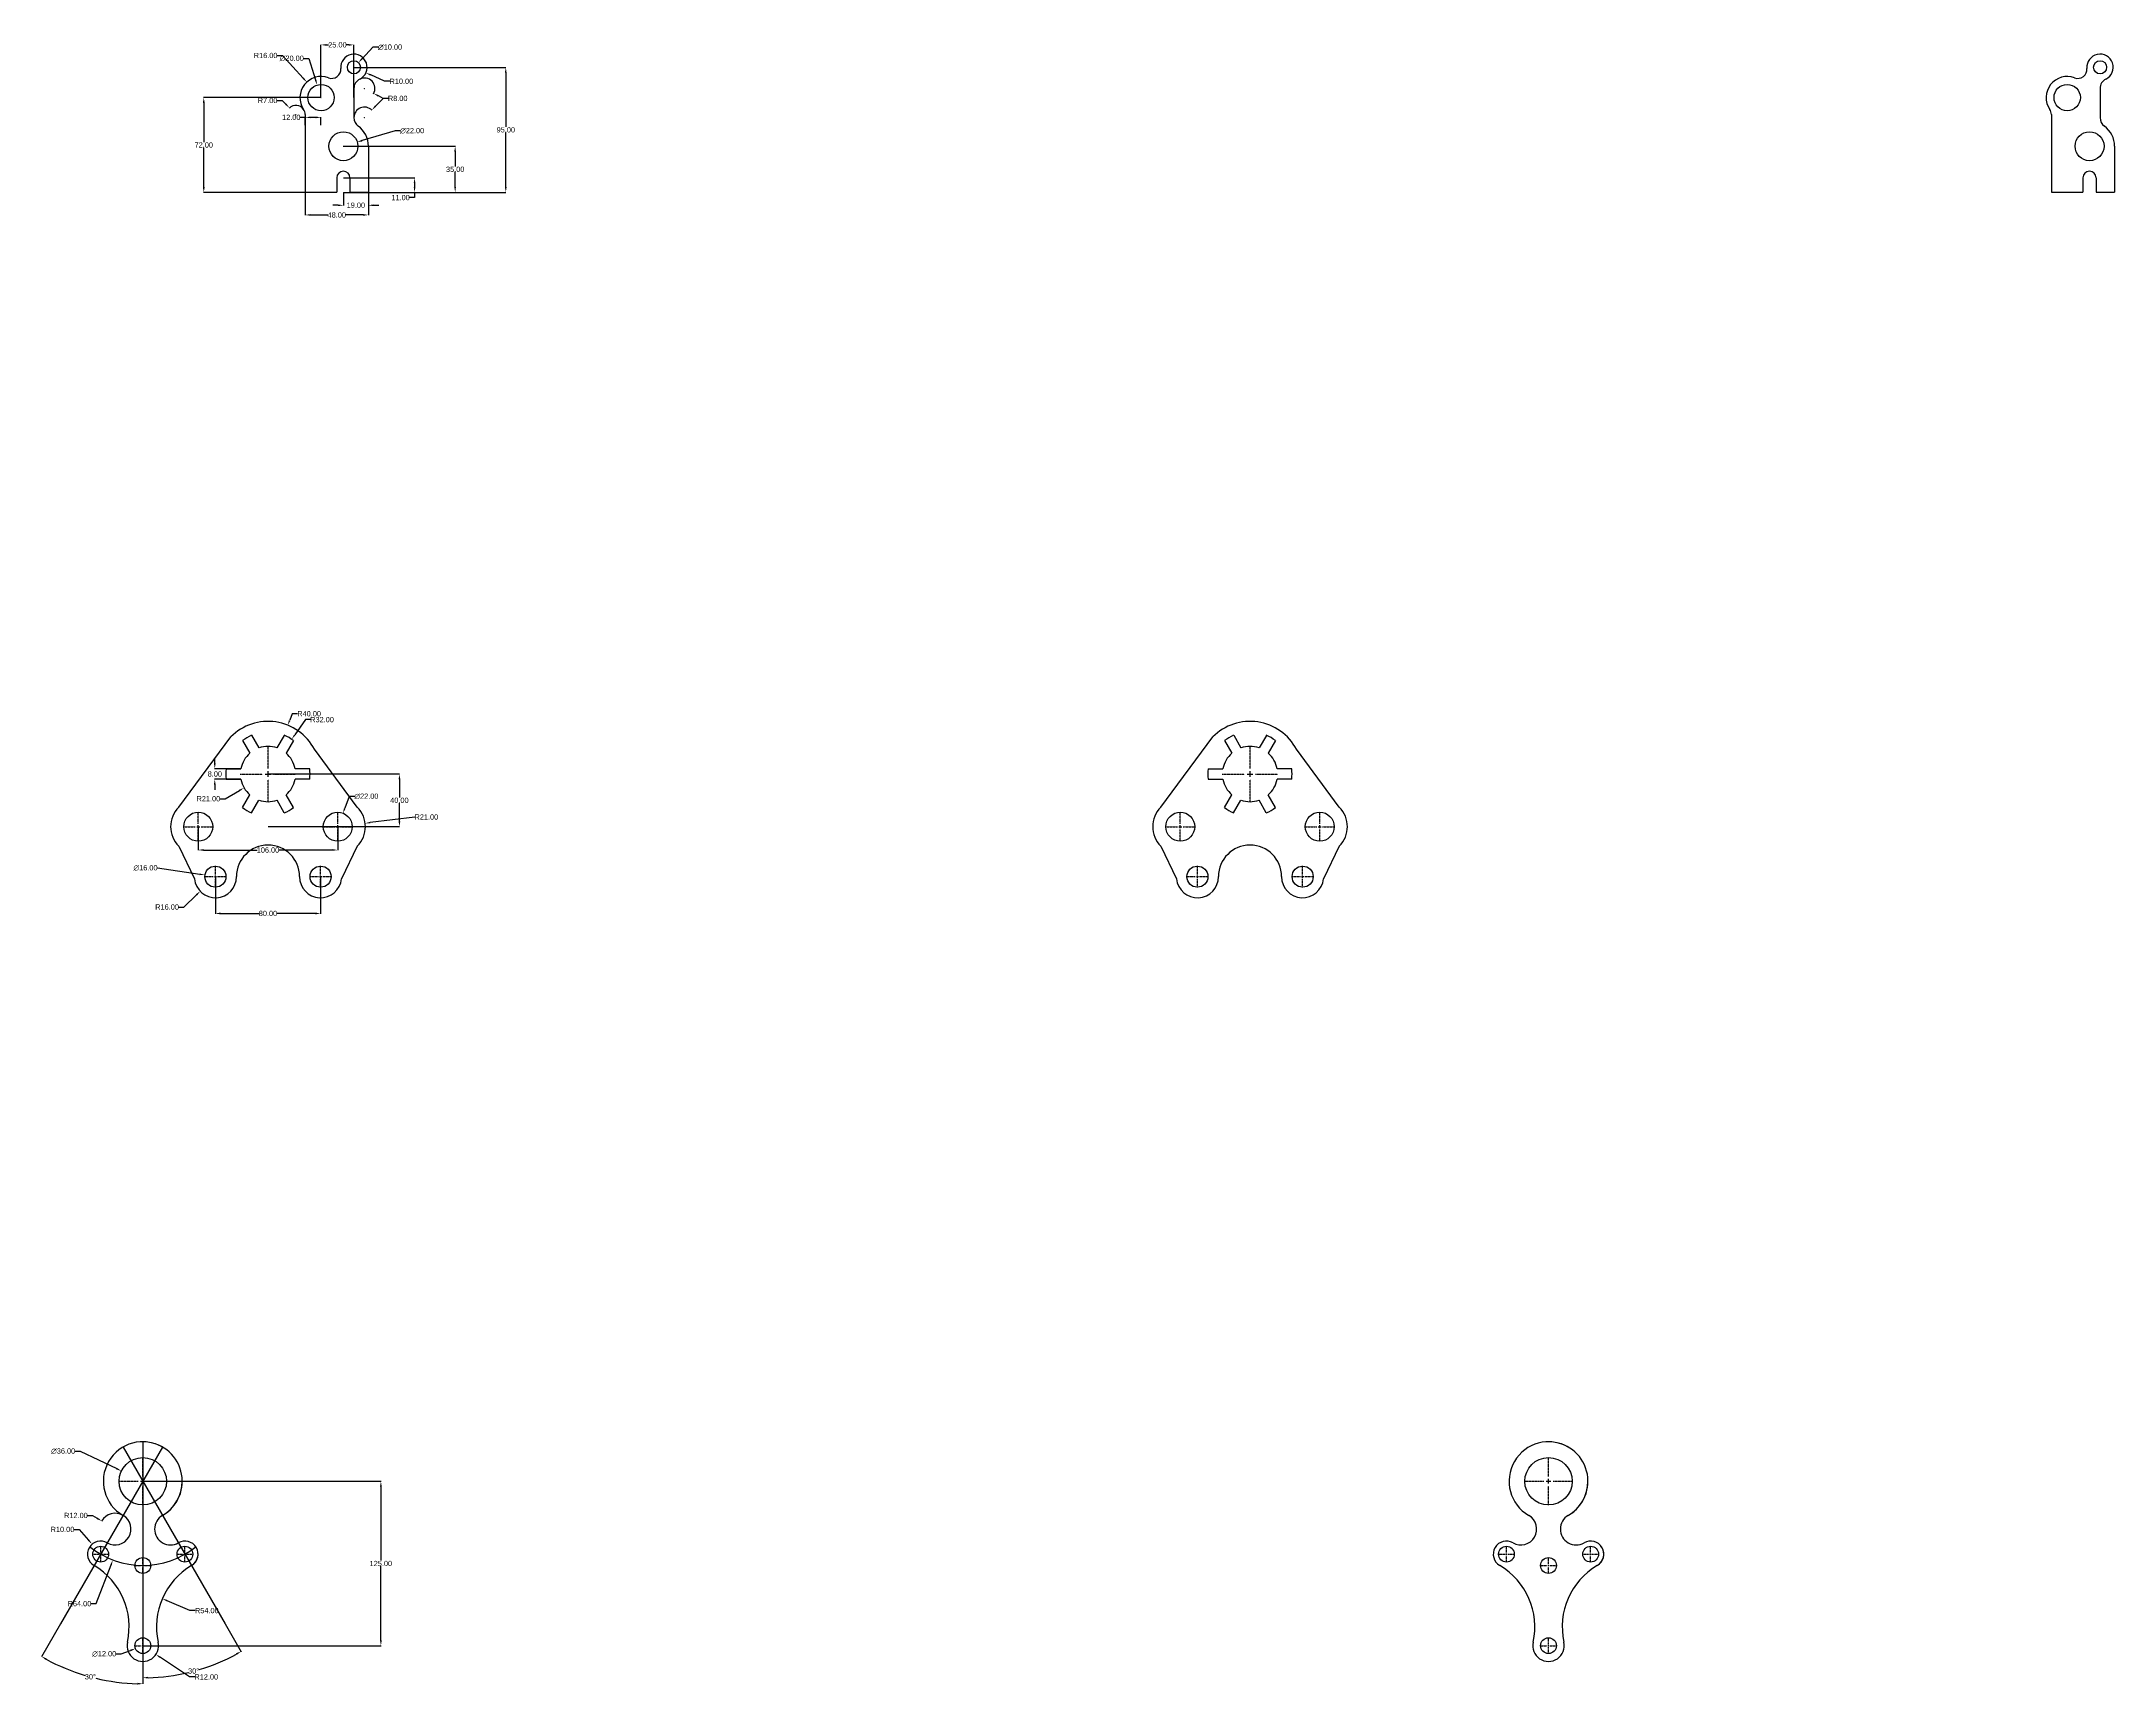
# Model space of a CAD drawing. Header units: millimetres. Extents: x 11724 to 23867, y 5892 to 13153.
# Drawn here: x 11724 to 13300, y 5892 to 7140 of the extents above.
import ezdxf

# ---------------------------------------------------------------- set-up
doc = ezdxf.new("R2010")
doc.units = ezdxf.units.MM
doc.header["$MEASUREMENT"] = 0
doc.linetypes.add('CENTER2', pattern=[1.125, 0.75, -0.125, 0.125, -0.125])
doc.styles.get("Standard").update_dxf_attribs({"font": 'arial.ttf'})
doc.dimstyles.get("Standard").update_dxf_attribs({"dimtxt": 4, "dimasz": 4, "dimexe": 0.18, "dimexo": 0.0625, "dimgap": 0.09, "dimtad": 0, "dimtih": 1, "dimtoh": 1, "dimzin": 0, "dimdsep": 46, "dimtxsty": 'Standard', "dimcen": 0.09, "dimadec": 0, "dimazin": 0, "dimtfac": 1, "dimtofl": 0, "dimtmove": 0, "dimatfit": 3, "dimfxl": 1, "dimtolj": 1, "dimtzin": 0, "dimarcsym": 0})

# ---------------------------------------------------------------- blocks, each defined once
blk = doc.blocks.new('*D1')
at = {"color": 0, "lineweight": -2, "transparency": 16777216}
for p, q in [((11924.8, 7025.8), (11924.8, 7008.4)), ((11972.8, 7025.8), (11972.8, 7008.4)), ((11928.8, 7008.6), (11941.9, 7008.6)), ((11968.8, 7008.6), (11955.7, 7008.6))]:
    blk.add_line(p, q, dxfattribs=at)
at = {"color": 0, "transparency": 16777216}
for points in [[(11928.8, 7009.3), (11928.8, 7008), (11924.8, 7008.6)], [(11968.8, 7009.3), (11968.8, 7008), (11972.8, 7008.6)]]:
    blk.add_solid(points, dxfattribs=at)
at = {"layer": 'Defpoints', "color": 0, "transparency": 16777216}
for p in [(11924.8, 7025.8), (11972.8, 7025.8), (11972.8, 7008.6)]:
    blk.add_point(p, dxfattribs=at)
at = {"color": 0, "transparency": 16777216, "insert": (11948.8, 7008.6), "char_height": 4, "attachment_point": 5}
blk.add_mtext('\\A1;48.00', dxfattribs=at)
blk = doc.blocks.new('*D2')
at = {"color": 0, "lineweight": -2, "transparency": 16777216}
for p, q in [((11949.8, 7016), (11945.8, 7016)), ((11953.8, 7025.8), (11953.8, 7015.8)), ((11972.8, 7025.8), (11972.8, 7015.8)), ((11976.8, 7016), (11980.8, 7016))]:
    blk.add_line(p, q, dxfattribs=at)
at = {"color": 0, "transparency": 16777216}
for points in [[(11949.8, 7016.6), (11949.8, 7015.3), (11953.8, 7016)], [(11976.8, 7016.6), (11976.8, 7015.3), (11972.8, 7016)]]:
    blk.add_solid(points, dxfattribs=at)
at = {"layer": 'Defpoints', "color": 0, "transparency": 16777216}
for p in [(11953.8, 7025.8), (11953.8, 7016), (11972.8, 7025.8)]:
    blk.add_point(p, dxfattribs=at)
at = {"color": 0, "transparency": 16777216, "insert": (11963.3, 7016), "char_height": 4, "attachment_point": 5}
blk.add_mtext('\\A1;19.00', dxfattribs=at)
blk = doc.blocks.new('*D3')
at = {"color": 0, "lineweight": -2, "transparency": 16777216}
for p, q in [((11953.9, 7036.8), (12008.1, 7036.8)), ((12007.9, 7032.8), (12007.9, 7029.8)), ((11953.9, 7025.8), (12008.1, 7025.8)), ((12007.9, 7021.8), (12003.9, 7021.8)), ((12007.9, 7025.8), (12007.9, 7021.8))]:
    blk.add_line(p, q, dxfattribs=at)
at = {"color": 0, "transparency": 16777216}
for points in [[(12007.3, 7032.8), (12008.6, 7032.8), (12007.9, 7036.8)], [(12007.3, 7029.8), (12008.6, 7029.8), (12007.9, 7025.8)]]:
    blk.add_solid(points, dxfattribs=at)
at = {"layer": 'Defpoints', "color": 0, "transparency": 16777216}
for p in [(11953.8, 7036.8), (11953.8, 7025.8), (12007.9, 7025.8)]:
    blk.add_point(p, dxfattribs=at)
at = {"color": 0, "transparency": 16777216, "insert": (11997.3, 7021.8), "char_height": 4, "attachment_point": 5}
blk.add_mtext('\\A1;11.00', dxfattribs=at)
blk = doc.blocks.new('*D4')
at = {"color": 0, "lineweight": -2, "transparency": 16777216}
for p, q in [((11953.9, 7060.8), (12039, 7060.8)), ((12038.8, 7056.8), (12038.8, 7045.5)), ((12038.8, 7029.8), (12038.8, 7041.2)), ((11953.9, 7025.8), (12039, 7025.8))]:
    blk.add_line(p, q, dxfattribs=at)
at = {"color": 0, "transparency": 16777216}
for points in [[(12038.1, 7056.8), (12039.4, 7056.8), (12038.8, 7060.8)], [(12038.1, 7029.8), (12039.4, 7029.8), (12038.8, 7025.8)]]:
    blk.add_solid(points, dxfattribs=at)
at = {"layer": 'Defpoints', "color": 0, "transparency": 16777216}
for p in [(11953.8, 7060.8), (11953.8, 7025.8), (12038.8, 7025.8)]:
    blk.add_point(p, dxfattribs=at)
at = {"color": 0, "transparency": 16777216, "insert": (12038.8, 7043.3), "char_height": 4, "attachment_point": 5}
blk.add_mtext('\\A1;35.00', dxfattribs=at)
blk = doc.blocks.new('*D5')
at = {"color": 0, "lineweight": -2, "transparency": 16777216}
for p, q in [((11961.9, 7120.8), (12077.4, 7120.8)), ((12077.3, 7116.8), (12077.3, 7075.5)), ((12077.3, 7029.8), (12077.3, 7071.2)), ((11961.9, 7025.8), (12077.4, 7025.8))]:
    blk.add_line(p, q, dxfattribs=at)
at = {"color": 0, "transparency": 16777216}
for points in [[(12076.6, 7116.8), (12077.9, 7116.8), (12077.3, 7120.8)], [(12076.6, 7029.8), (12077.9, 7029.8), (12077.3, 7025.8)]]:
    blk.add_solid(points, dxfattribs=at)
at = {"layer": 'Defpoints', "color": 0, "transparency": 16777216}
for p in [(11961.8, 7120.8), (11961.8, 7025.8), (12077.3, 7025.8)]:
    blk.add_point(p, dxfattribs=at)
at = {"color": 0, "transparency": 16777216, "insert": (12077.3, 7073.3), "char_height": 4, "attachment_point": 5}
blk.add_mtext('\\A1;95.00', dxfattribs=at)
blk = doc.blocks.new('*D6')
at = {"color": 0, "lineweight": -2, "transparency": 16777216}
for p, q in [((11936.8, 7097.9), (11936.8, 7138)), ((11940.8, 7137.9), (11942.5, 7137.9)), ((11957.8, 7137.9), (11956.2, 7137.9)), ((11961.8, 7097.9), (11961.8, 7138))]:
    blk.add_line(p, q, dxfattribs=at)
at = {"color": 0, "transparency": 16777216}
for points in [[(11940.8, 7138.5), (11940.8, 7137.2), (11936.8, 7137.9)], [(11957.8, 7138.5), (11957.8, 7137.2), (11961.8, 7137.9)]]:
    blk.add_solid(points, dxfattribs=at)
at = {"layer": 'Defpoints', "color": 0, "transparency": 16777216}
for p in [(11961.8, 7137.9), (11936.8, 7097.8), (11961.8, 7097.8)]:
    blk.add_point(p, dxfattribs=at)
at = {"color": 0, "transparency": 16777216, "insert": (11949.3, 7137.9), "char_height": 4, "attachment_point": 5}
blk.add_mtext('\\A1;25.00', dxfattribs=at)
blk = doc.blocks.new('*D7')
at = {"color": 0, "lineweight": -2, "transparency": 16777216}
for p, q in [((11924.8, 7082.8), (11920.8, 7082.8)), ((11924.8, 7076.8), (11924.8, 7083)), ((11932.8, 7082.8), (11928.8, 7082.8)), ((11936.8, 7076.8), (11936.8, 7083))]:
    blk.add_line(p, q, dxfattribs=at)
at = {"color": 0, "transparency": 16777216}
for points in [[(11928.8, 7083.4), (11928.8, 7082.1), (11924.8, 7082.8)], [(11932.8, 7083.4), (11932.8, 7082.1), (11936.8, 7082.8)]]:
    blk.add_solid(points, dxfattribs=at)
at = {"layer": 'Defpoints', "color": 0, "transparency": 16777216}
for p in [(11924.8, 7082.8), (11924.8, 7076.8), (11936.8, 7076.8)]:
    blk.add_point(p, dxfattribs=at)
at = {"color": 0, "transparency": 16777216, "insert": (11914.2, 7082.8), "char_height": 4, "attachment_point": 5}
blk.add_mtext('\\A1;12.00', dxfattribs=at)
blk = doc.blocks.new('*D8')
at = {"color": 0, "lineweight": -2, "transparency": 16777216}
for p, q in [((11936.8, 7097.8), (11847.5, 7097.8)), ((11847.7, 7093.8), (11847.7, 7064)), ((11847.7, 7029.8), (11847.7, 7059.7)), ((11936.8, 7025.8), (11847.5, 7025.8))]:
    blk.add_line(p, q, dxfattribs=at)
at = {"color": 0, "transparency": 16777216}
for points in [[(11847, 7093.8), (11848.4, 7093.8), (11847.7, 7097.8)], [(11847, 7029.8), (11848.4, 7029.8), (11847.7, 7025.8)]]:
    blk.add_solid(points, dxfattribs=at)
at = {"layer": 'Defpoints', "color": 0, "transparency": 16777216}
for p in [(11936.8, 7097.8), (11847.7, 7025.8), (11936.8, 7025.8)]:
    blk.add_point(p, dxfattribs=at)
at = {"color": 0, "transparency": 16777216, "insert": (11847.7, 7061.8), "char_height": 4, "attachment_point": 5}
blk.add_mtext('\\A1;72.00', dxfattribs=at)
blk = doc.blocks.new('*D9')
at = {"color": 0, "lineweight": -2, "transparency": 16777216}
for p, q in [((11903.3, 7095.6), (11907.3, 7095.6)), ((11907.3, 7095.6), (11910.1, 7092.8)), ((11917.7, 7084.9), (11917.9, 7084.9)), ((11917.8, 7084.8), (11917.8, 7085))]:
    blk.add_line(p, q, dxfattribs=at)
blk.add_arc((11917.8, 7084.9), 7, 34.8127, 135.8206, dxfattribs=at)
at = {"color": 0, "transparency": 16777216}
blk.add_solid([(11910.6, 7093.2), (11909.7, 7092.3), (11912.9, 7089.9)], dxfattribs=at)
at = {"layer": 'Defpoints', "color": 0, "transparency": 16777216}
for p in [(11912.9, 7089.9), (11917.8, 7084.9)]:
    blk.add_point(p, dxfattribs=at)
at = {"color": 0, "transparency": 16777216, "insert": (11896.2, 7095.6), "char_height": 4, "attachment_point": 5}
blk.add_mtext('\\A1;R7.00', dxfattribs=at)
blk = doc.blocks.new('*D10')
at = {"color": 0, "lineweight": -2, "transparency": 16777216}
for p, q in [((11903.5, 7129.8), (11907.5, 7129.8)), ((11907.5, 7129.8), (11923.3, 7112.6)), ((11936.7, 7097.8), (11936.9, 7097.8)), ((11936.8, 7097.8), (11936.8, 7097.9))]:
    blk.add_line(p, q, dxfattribs=at)
at = {"color": 0, "transparency": 16777216}
blk.add_solid([(11923.8, 7113), (11922.8, 7112.1), (11926, 7109.6)], dxfattribs=at)
at = {"layer": 'Defpoints', "color": 0, "transparency": 16777216}
for p in [(11926, 7109.6), (11936.8, 7097.8)]:
    blk.add_point(p, dxfattribs=at)
at = {"color": 0, "transparency": 16777216, "insert": (11894.7, 7129.8), "char_height": 4, "attachment_point": 5}
blk.add_mtext('\\A1;R16.00', dxfattribs=at)
blk = doc.blocks.new('*D11')
at = {"color": 0, "lineweight": -2, "transparency": 16777216}
for p, q in [((11961.7, 7120.8), (11961.9, 7120.8)), ((11961.8, 7120.8), (11961.8, 7120.9)), ((11985.1, 7110.2), (11974.6, 7115)), ((11989.1, 7110.2), (11985.1, 7110.2))]:
    blk.add_line(p, q, dxfattribs=at)
at = {"color": 0, "transparency": 16777216}
blk.add_solid([(11974.8, 7115.6), (11974.3, 7114.4), (11970.9, 7116.7)], dxfattribs=at)
at = {"layer": 'Defpoints', "color": 0, "transparency": 16777216}
for p in [(11961.8, 7120.8), (11970.9, 7116.7)]:
    blk.add_point(p, dxfattribs=at)
at = {"color": 0, "transparency": 16777216, "insert": (11997.9, 7110.2), "char_height": 4, "attachment_point": 5}
blk.add_mtext('\\A1;R10.00', dxfattribs=at)
blk = doc.blocks.new('*D12')
at = {"color": 0, "lineweight": -2, "transparency": 16777216}
for p, q in [((11969.7, 7104.7), (11969.9, 7104.7)), ((11969.8, 7104.6), (11969.8, 7104.8)), ((11984, 7097.2), (11980.4, 7099.1)), ((11988, 7097.2), (11984, 7097.2))]:
    blk.add_line(p, q, dxfattribs=at)
blk.add_arc((11969.8, 7104.7), 8, 330.6794, 115.9402, dxfattribs=at)
at = {"color": 0, "transparency": 16777216}
blk.add_solid([(11980.7, 7099.7), (11980.1, 7098.5), (11976.9, 7101)], dxfattribs=at)
at = {"layer": 'Defpoints', "color": 0, "transparency": 16777216}
for p in [(11969.8, 7104.7), (11976.9, 7101)]:
    blk.add_point(p, dxfattribs=at)
at = {"color": 0, "transparency": 16777216, "insert": (11995.1, 7097.2), "char_height": 4, "attachment_point": 5}
blk.add_mtext('\\A1;R8.00', dxfattribs=at)
blk = doc.blocks.new('*D13')
at = {"color": 0, "lineweight": -2, "transparency": 16777216}
for p, q in [((11984, 7097.2), (11978.2, 7091.2)), ((11988, 7097.2), (11984, 7097.2)), ((11969.7, 7082.6), (11969.9, 7082.6)), ((11969.8, 7082.5), (11969.8, 7082.7))]:
    blk.add_line(p, q, dxfattribs=at)
blk.add_arc((11969.8, 7082.6), 8, 44.6771, 179.5524, dxfattribs=at)
at = {"color": 0, "transparency": 16777216}
blk.add_solid([(11977.7, 7091.7), (11978.6, 7090.8), (11975.4, 7088.3)], dxfattribs=at)
at = {"layer": 'Defpoints', "color": 0, "transparency": 16777216}
for p in [(11969.8, 7082.6), (11975.4, 7088.3)]:
    blk.add_point(p, dxfattribs=at)
at = {"color": 0, "transparency": 16777216, "insert": (11995.1, 7097.2), "char_height": 4, "attachment_point": 5}
blk.add_mtext('\\A1;R8.00', dxfattribs=at)
blk = doc.blocks.new('*D14')
at = {"color": 0, "lineweight": -2, "transparency": 16777216}
for p, q in [((11976.3, 7136.1), (11968, 7127.4)), ((11980.3, 7136.1), (11976.3, 7136.1)), ((11961.7, 7120.8), (11961.9, 7120.8)), ((11961.8, 7120.8), (11961.8, 7120.9))]:
    blk.add_line(p, q, dxfattribs=at)
at = {"color": 0, "transparency": 16777216}
blk.add_solid([(11967.5, 7127.8), (11968.5, 7126.9), (11965.3, 7124.5)], dxfattribs=at)
at = {"layer": 'Defpoints', "color": 0, "transparency": 16777216}
for p in [(11965.3, 7124.5), (11958.4, 7117.2)]:
    blk.add_point(p, dxfattribs=at)
at = {"color": 0, "transparency": 16777216, "insert": (11989.3, 7136.1), "char_height": 4, "attachment_point": 5}
blk.add_mtext('\\A1;∅10.00', dxfattribs=at)
blk = doc.blocks.new('*D15')
at = {"color": 0, "lineweight": -2, "transparency": 16777216}
for p, q in [((11923.6, 7127.6), (11927.6, 7127.6)), ((11927.6, 7127.6), (11932.7, 7111.2)), ((11936.7, 7097.8), (11936.9, 7097.8)), ((11936.8, 7097.8), (11936.8, 7097.9))]:
    blk.add_line(p, q, dxfattribs=at)
at = {"color": 0, "transparency": 16777216}
blk.add_solid([(11933.3, 7111.4), (11932.1, 7111), (11933.9, 7107.4)], dxfattribs=at)
at = {"layer": 'Defpoints', "color": 0, "transparency": 16777216}
for p in [(11933.9, 7107.4), (11939.8, 7088.3)]:
    blk.add_point(p, dxfattribs=at)
at = {"color": 0, "transparency": 16777216, "insert": (11914.6, 7127.6), "char_height": 4, "attachment_point": 5}
blk.add_mtext('\\A1;∅20.00', dxfattribs=at)
blk = doc.blocks.new('*D16')
at = {"color": 0, "lineweight": -2, "transparency": 16777216}
for p, q in [((11953.7, 7060.8), (11953.9, 7060.8)), ((11953.8, 7060.8), (11953.8, 7060.9)), ((11993.1, 7072.6), (11968.2, 7065.2)), ((11997.1, 7072.6), (11993.1, 7072.6))]:
    blk.add_line(p, q, dxfattribs=at)
at = {"color": 0, "transparency": 16777216}
blk.add_solid([(11968, 7065.8), (11968.4, 7064.5), (11964.4, 7064)], dxfattribs=at)
at = {"layer": 'Defpoints', "color": 0, "transparency": 16777216}
for p in [(11964.4, 7064), (11943.3, 7057.7)]:
    blk.add_point(p, dxfattribs=at)
at = {"color": 0, "transparency": 16777216, "insert": (12006.1, 7072.6), "char_height": 4, "attachment_point": 5}
blk.add_mtext('\\A1;∅22.00', dxfattribs=at)
blk = doc.blocks.new('*U17')
for p, q in [((-6.2, 2.8), (-0.7, -6.8)), ((0.7, 6.8), (6.2, -2.8))]:
    blk.add_line(p, q)
blk.add_arc((13.1, -22.7), 32, 112.8192, 127.1808)
blk = doc.blocks.new('*U18')
at = {"color": 0, "linetype": 'ByBlock', "lineweight": -2, "transparency": 16777216}
blk.add_blockref('*U17', (11883.4, 6606.3), dxfattribs=at)
for p, rotation in [((11909.6, 6606.3), 299.9999999999999), ((11870.3, 6583.7), 59.99999999999999), ((11922.7, 6583.7), 240), ((11883.4, 6561), 120), ((11909.6, 6561), 180)]:
    blk.add_blockref('*U17', p, dxfattribs=dict(at, rotation=rotation))
blk = doc.blocks.new('*U19')
at = {"color": 0, "linetype": 'CENTER2', "transparency": 16777216}
for p, q in [((0, 4.2), (0, 21.12)), ((-21.12, 0), (-4.2, 0)), ((4.2, 0), (21.12, 0)), ((0, -21.12), (0, -4.2))]:
    blk.add_line(p, q, dxfattribs=at)
at = {"color": 0, "linetype": 'Continuous', "transparency": 16777216}
for p, q in [((-2.1, 0), (2.1, 0)), ((0, -2.1), (0, 2.1))]:
    blk.add_line(p, q, dxfattribs=at)
blk = doc.blocks.new('*U20')
at = {"color": 0, "linetype": 'CENTER2', "transparency": 16777216}
for p, q in [((-11.12, 0), (-2.2, 0)), ((0, 2.2), (0, 11.12)), ((2.2, 0), (11.12, 0)), ((0, -11.12), (0, -2.2))]:
    blk.add_line(p, q, dxfattribs=at)
at = {"color": 0, "linetype": 'Continuous', "transparency": 16777216}
for p, q in [((-1.1, 0), (1.1, 0)), ((0, -1.1), (0, 1.1))]:
    blk.add_line(p, q, dxfattribs=at)
blk = doc.blocks.new('*U21')
at = {"color": 0, "linetype": 'CENTER2', "transparency": 16777216}
for p, q in [((-11.12, 0), (-2.2, 0)), ((0, 2.2), (0, 11.12)), ((2.2, 0), (11.12, 0)), ((0, -11.12), (0, -2.2))]:
    blk.add_line(p, q, dxfattribs=at)
at = {"color": 0, "linetype": 'Continuous', "transparency": 16777216}
for p, q in [((-1.1, 0), (1.1, 0)), ((0, -1.1), (0, 1.1))]:
    blk.add_line(p, q, dxfattribs=at)
blk = doc.blocks.new('*U22')
at = {"color": 0, "linetype": 'CENTER2', "transparency": 16777216}
for p, q in [((-8.12, 0), (-1.6, 0)), ((0, 1.6), (0, 8.12)), ((1.6, 0), (8.12, 0)), ((0, -8.12), (0, -1.6))]:
    blk.add_line(p, q, dxfattribs=at)
at = {"color": 0, "linetype": 'Continuous', "transparency": 16777216}
for p, q in [((-0.8, 0), (0.8, 0)), ((0, -0.8), (0, 0.8))]:
    blk.add_line(p, q, dxfattribs=at)
blk = doc.blocks.new('*U23')
at = {"color": 0, "linetype": 'CENTER2', "transparency": 16777216}
for p, q in [((-8.12, 0), (-1.6, 0)), ((0, 1.6), (0, 8.12)), ((1.6, 0), (8.12, 0)), ((0, -8.12), (0, -1.6))]:
    blk.add_line(p, q, dxfattribs=at)
at = {"color": 0, "linetype": 'Continuous', "transparency": 16777216}
for p, q in [((-0.8, 0), (0.8, 0)), ((0, -0.8), (0, 0.8))]:
    blk.add_line(p, q, dxfattribs=at)
blk = doc.blocks.new('*U31')
for p, q in [((-6.2, 2.8), (-0.7, -6.8)), ((0.7, 6.8), (6.2, -2.8))]:
    blk.add_line(p, q)
blk.add_arc((13.1, -22.7), 32, 112.8192, 127.1808)
blk = doc.blocks.new('*U32')
at = {"color": 0, "linetype": 'ByBlock', "lineweight": -2, "transparency": 16777216}
blk.add_blockref('*U31', (11883.4, 6606.3), dxfattribs=at)
for p, rotation in [((11909.6, 6606.3), 299.9999999999999), ((11870.3, 6583.7), 59.99999999999999), ((11922.7, 6583.7), 240), ((11883.4, 6561), 120), ((11909.6, 6561), 180)]:
    blk.add_blockref('*U31', p, dxfattribs=dict(at, rotation=rotation))
blk = doc.blocks.new('*U33')
at = {"color": 0, "linetype": 'CENTER2', "transparency": 16777216}
for p, q in [((0, 4.2), (0, 21.12)), ((-21.12, 0), (-4.2, 0)), ((4.2, 0), (21.12, 0)), ((0, -21.12), (0, -4.2))]:
    blk.add_line(p, q, dxfattribs=at)
at = {"color": 0, "linetype": 'Continuous', "transparency": 16777216}
for p, q in [((-2.1, 0), (2.1, 0)), ((0, -2.1), (0, 2.1))]:
    blk.add_line(p, q, dxfattribs=at)
blk = doc.blocks.new('*U34')
at = {"color": 0, "linetype": 'CENTER2', "transparency": 16777216}
for p, q in [((-11.12, 0), (-2.2, 0)), ((0, 2.2), (0, 11.12)), ((2.2, 0), (11.12, 0)), ((0, -11.12), (0, -2.2))]:
    blk.add_line(p, q, dxfattribs=at)
at = {"color": 0, "linetype": 'Continuous', "transparency": 16777216}
for p, q in [((-1.1, 0), (1.1, 0)), ((0, -1.1), (0, 1.1))]:
    blk.add_line(p, q, dxfattribs=at)
blk = doc.blocks.new('*U35')
at = {"color": 0, "linetype": 'CENTER2', "transparency": 16777216}
for p, q in [((-11.12, 0), (-2.2, 0)), ((0, 2.2), (0, 11.12)), ((2.2, 0), (11.12, 0)), ((0, -11.12), (0, -2.2))]:
    blk.add_line(p, q, dxfattribs=at)
at = {"color": 0, "linetype": 'Continuous', "transparency": 16777216}
for p, q in [((-1.1, 0), (1.1, 0)), ((0, -1.1), (0, 1.1))]:
    blk.add_line(p, q, dxfattribs=at)
blk = doc.blocks.new('*U36')
at = {"color": 0, "linetype": 'CENTER2', "transparency": 16777216}
for p, q in [((-8.12, 0), (-1.6, 0)), ((0, 1.6), (0, 8.12)), ((1.6, 0), (8.12, 0)), ((0, -8.12), (0, -1.6))]:
    blk.add_line(p, q, dxfattribs=at)
at = {"color": 0, "linetype": 'Continuous', "transparency": 16777216}
for p, q in [((-0.8, 0), (0.8, 0)), ((0, -0.8), (0, 0.8))]:
    blk.add_line(p, q, dxfattribs=at)
blk = doc.blocks.new('*U37')
at = {"color": 0, "linetype": 'CENTER2', "transparency": 16777216}
for p, q in [((-8.12, 0), (-1.6, 0)), ((0, 1.6), (0, 8.12)), ((1.6, 0), (8.12, 0)), ((0, -8.12), (0, -1.6))]:
    blk.add_line(p, q, dxfattribs=at)
at = {"color": 0, "linetype": 'Continuous', "transparency": 16777216}
for p, q in [((-0.8, 0), (0.8, 0)), ((0, -0.8), (0, 0.8))]:
    blk.add_line(p, q, dxfattribs=at)
blk = doc.blocks.new('*D38')
at = {"color": 0, "lineweight": -2, "transparency": 16777216}
for p, q in [((11896.6, 6583.7), (11996.6, 6583.7)), ((11996.4, 6579.7), (11996.4, 6565.8)), ((11996.4, 6547.7), (11996.4, 6561.5)), ((11896.6, 6543.7), (11996.6, 6543.7))]:
    blk.add_line(p, q, dxfattribs=at)
at = {"color": 0, "transparency": 16777216}
for points in [[(11995.8, 6579.7), (11997.1, 6579.7), (11996.4, 6583.7)], [(11995.8, 6547.7), (11997.1, 6547.7), (11996.4, 6543.7)]]:
    blk.add_solid(points, dxfattribs=at)
at = {"layer": 'Defpoints', "color": 0, "transparency": 16777216}
for p in [(11896.5, 6583.7), (11896.5, 6543.7), (11996.4, 6543.7)]:
    blk.add_point(p, dxfattribs=at)
at = {"color": 0, "transparency": 16777216, "insert": (11996.4, 6563.7), "char_height": 4, "attachment_point": 5}
blk.add_mtext('\\A1;40.00', dxfattribs=at)
blk = doc.blocks.new('*D39')
at = {"color": 0, "lineweight": -2, "transparency": 16777216}
for p, q in [((11856.5, 6505.6), (11856.5, 6477.5)), ((11936.5, 6505.6), (11936.5, 6477.5)), ((11860.5, 6477.7), (11889.7, 6477.7)), ((11932.5, 6477.7), (11903.4, 6477.7))]:
    blk.add_line(p, q, dxfattribs=at)
at = {"color": 0, "transparency": 16777216}
for points in [[(11860.5, 6478.4), (11860.5, 6477), (11856.5, 6477.7)], [(11932.5, 6478.4), (11932.5, 6477), (11936.5, 6477.7)]]:
    blk.add_solid(points, dxfattribs=at)
at = {"layer": 'Defpoints', "color": 0, "transparency": 16777216}
for p in [(11856.5, 6505.7), (11936.5, 6505.7), (11936.5, 6477.7)]:
    blk.add_point(p, dxfattribs=at)
at = {"color": 0, "transparency": 16777216, "insert": (11896.5, 6477.7), "char_height": 4, "attachment_point": 5}
blk.add_mtext('\\A1;80.00', dxfattribs=at)
blk = doc.blocks.new('*D40')
at = {"color": 0, "lineweight": -2, "transparency": 16777216}
for p, q in [((11843.5, 6543.6), (11843.5, 6525.8)), ((11949.5, 6543.6), (11949.5, 6525.8)), ((11847.5, 6525.9), (11888.3, 6525.9)), ((11945.5, 6525.9), (11904.7, 6525.9))]:
    blk.add_line(p, q, dxfattribs=at)
at = {"color": 0, "transparency": 16777216}
for points in [[(11847.5, 6526.6), (11847.5, 6525.3), (11843.5, 6525.9)], [(11945.5, 6526.6), (11945.5, 6525.3), (11949.5, 6525.9)]]:
    blk.add_solid(points, dxfattribs=at)
at = {"layer": 'Defpoints', "color": 0, "transparency": 16777216}
for p in [(11843.5, 6543.7), (11949.5, 6543.7), (11949.5, 6525.9)]:
    blk.add_point(p, dxfattribs=at)
at = {"color": 0, "transparency": 16777216, "insert": (11896.5, 6525.9), "char_height": 4, "attachment_point": 5}
blk.add_mtext('\\A1;106.00', dxfattribs=at)
blk = doc.blocks.new('*D41')
at = {"color": 0, "lineweight": -2, "transparency": 16777216}
for p, q in [((11875.8, 6587.7), (11855.9, 6587.7)), ((11856.1, 6591.7), (11856.1, 6595.7)), ((11875.8, 6579.7), (11855.9, 6579.7)), ((11856.1, 6575.7), (11856.1, 6571.7))]:
    blk.add_line(p, q, dxfattribs=at)
at = {"color": 0, "transparency": 16777216}
for points in [[(11855.4, 6591.7), (11856.7, 6591.7), (11856.1, 6587.7)], [(11855.4, 6575.7), (11856.7, 6575.7), (11856.1, 6579.7)]]:
    blk.add_solid(points, dxfattribs=at)
at = {"layer": 'Defpoints', "color": 0, "transparency": 16777216}
for p in [(11875.9, 6587.7), (11856.1, 6579.7), (11875.9, 6579.7)]:
    blk.add_point(p, dxfattribs=at)
at = {"color": 0, "transparency": 16777216, "insert": (11856.1, 6583.7), "char_height": 4, "attachment_point": 5}
blk.add_mtext('\\A1;8.00', dxfattribs=at)
blk = doc.blocks.new('*D42')
at = {"color": 0, "lineweight": -2, "transparency": 16777216}
for p, q in [((11924.9, 6625), (11916.9, 6613.4)), ((11928.9, 6625), (11924.9, 6625)), ((11896.4, 6583.7), (11896.6, 6583.7)), ((11896.5, 6583.6), (11896.5, 6583.8))]:
    blk.add_line(p, q, dxfattribs=at)
at = {"color": 0, "transparency": 16777216}
blk.add_solid([(11916.3, 6613.7), (11917.4, 6613), (11914.6, 6610.1)], dxfattribs=at)
at = {"layer": 'Defpoints', "color": 0, "transparency": 16777216}
for p in [(11914.6, 6610.1), (11896.5, 6583.7)]:
    blk.add_point(p, dxfattribs=at)
at = {"color": 0, "transparency": 16777216, "insert": (11937.6, 6625), "char_height": 4, "attachment_point": 5}
blk.add_mtext('\\A1;R32.00', dxfattribs=at)
blk = doc.blocks.new('*D43')
at = {"color": 0, "lineweight": -2, "transparency": 16777216}
for p, q in [((11915, 6629.5), (11913, 6624.5)), ((11919, 6629.5), (11915, 6629.5)), ((11896.4, 6583.7), (11896.6, 6583.7)), ((11896.5, 6583.6), (11896.5, 6583.8))]:
    blk.add_line(p, q, dxfattribs=at)
at = {"color": 0, "transparency": 16777216}
blk.add_solid([(11912.4, 6624.7), (11913.6, 6624.2), (11911.5, 6620.8)], dxfattribs=at)
at = {"layer": 'Defpoints', "color": 0, "transparency": 16777216}
for p in [(11911.5, 6620.8), (11896.5, 6583.7)]:
    blk.add_point(p, dxfattribs=at)
at = {"color": 0, "transparency": 16777216, "insert": (11927.8, 6629.5), "char_height": 4, "attachment_point": 5}
blk.add_mtext('\\A1;R40.00', dxfattribs=at)
blk = doc.blocks.new('*D44')
at = {"color": 0, "lineweight": -2, "transparency": 16777216}
for p, q in [((11949.4, 6543.7), (11949.6, 6543.7)), ((11949.5, 6543.6), (11949.5, 6543.8)), ((12008.2, 6551), (11974.3, 6546.8))]:
    blk.add_line(p, q, dxfattribs=at)
at = {"color": 0, "transparency": 16777216}
blk.add_solid([(11974.3, 6547.4), (11974.4, 6546.1), (11970.4, 6546.3)], dxfattribs=at)
at = {"layer": 'Defpoints', "color": 0, "transparency": 16777216}
for p in [(11949.5, 6543.7), (11970.4, 6546.3)]:
    blk.add_point(p, dxfattribs=at)
at = {"color": 0, "transparency": 16777216, "insert": (12016.9, 6551), "char_height": 4, "attachment_point": 5}
blk.add_mtext('\\A1;R21.00', dxfattribs=at)
blk = doc.blocks.new('*D45')
at = {"color": 0, "lineweight": -2, "transparency": 16777216}
for p, q in [((11856.4, 6505.7), (11856.6, 6505.7)), ((11856.5, 6505.6), (11856.5, 6505.8)), ((11828.6, 6482.6), (11832.6, 6482.6)), ((11832.6, 6482.6), (11842.1, 6491.8))]:
    blk.add_line(p, q, dxfattribs=at)
at = {"color": 0, "transparency": 16777216}
blk.add_solid([(11841.6, 6492.3), (11842.6, 6491.3), (11845, 6494.6)], dxfattribs=at)
at = {"layer": 'Defpoints', "color": 0, "transparency": 16777216}
for p in [(11845, 6494.6), (11856.5, 6505.7)]:
    blk.add_point(p, dxfattribs=at)
at = {"color": 0, "transparency": 16777216, "insert": (11819.8, 6482.6), "char_height": 4, "attachment_point": 5}
blk.add_mtext('\\A1;R16.00', dxfattribs=at)
blk = doc.blocks.new('*D46')
at = {"color": 0, "lineweight": -2, "transparency": 16777216}
for p, q in [((11896.4, 6583.7), (11896.6, 6583.7)), ((11896.5, 6583.6), (11896.5, 6583.8)), ((11860, 6564.9), (11864, 6564.9)), ((11864, 6564.9), (11874.9, 6571.2))]:
    blk.add_line(p, q, dxfattribs=at)
at = {"color": 0, "transparency": 16777216}
blk.add_solid([(11874.5, 6571.7), (11875.2, 6570.6), (11878.3, 6573.2)], dxfattribs=at)
at = {"layer": 'Defpoints', "color": 0, "transparency": 16777216}
for p in [(11878.3, 6573.2), (11896.5, 6583.7)]:
    blk.add_point(p, dxfattribs=at)
at = {"color": 0, "transparency": 16777216, "insert": (11851.2, 6564.9), "char_height": 4, "attachment_point": 5}
blk.add_mtext('\\A1;R21.00', dxfattribs=at)
blk = doc.blocks.new('*D47')
at = {"color": 0, "lineweight": -2, "transparency": 16777216}
for p, q in [((11812.4, 6512.3), (11844.7, 6507.5)), ((11856.4, 6505.7), (11856.6, 6505.7)), ((11856.5, 6505.6), (11856.5, 6505.8))]:
    blk.add_line(p, q, dxfattribs=at)
at = {"color": 0, "transparency": 16777216}
blk.add_solid([(11844.8, 6508.1), (11844.6, 6506.8), (11848.6, 6506.9)], dxfattribs=at)
at = {"layer": 'Defpoints', "color": 0, "transparency": 16777216}
for p in [(11848.6, 6506.9), (11864.4, 6504.5)]:
    blk.add_point(p, dxfattribs=at)
at = {"color": 0, "transparency": 16777216, "insert": (11803.4, 6512.3), "char_height": 4, "attachment_point": 5}
blk.add_mtext('\\A1;∅16.00', dxfattribs=at)
blk = doc.blocks.new('*D48')
at = {"color": 0, "lineweight": -2, "transparency": 16777216}
for p, q in [((11958.3, 6566.7), (11954.9, 6557.7)), ((11962.3, 6566.7), (11958.3, 6566.7)), ((11949.4, 6543.7), (11949.6, 6543.7)), ((11949.5, 6543.6), (11949.5, 6543.8))]:
    blk.add_line(p, q, dxfattribs=at)
at = {"color": 0, "transparency": 16777216}
blk.add_solid([(11954.3, 6557.9), (11955.5, 6557.4), (11953.5, 6553.9)], dxfattribs=at)
at = {"layer": 'Defpoints', "color": 0, "transparency": 16777216}
for p in [(11953.5, 6553.9), (11945.6, 6533.4)]:
    blk.add_point(p, dxfattribs=at)
at = {"color": 0, "transparency": 16777216, "insert": (11971.3, 6566.7), "char_height": 4, "attachment_point": 5}
blk.add_mtext('\\A1;∅22.00', dxfattribs=at)
blk = doc.blocks.new('*U49')
at = {"color": 0, "linetype": 'CENTER2', "transparency": 16777216}
for p, q in [((0, 3.6), (0, 18.12)), ((-18.12, 0), (-3.6, 0)), ((3.6, 0), (18.12, 0)), ((0, -18.12), (0, -3.6))]:
    blk.add_line(p, q, dxfattribs=at)
at = {"color": 0, "linetype": 'Continuous', "transparency": 16777216}
for p, q in [((-1.8, 0), (1.8, 0)), ((0, -1.8), (0, 1.8))]:
    blk.add_line(p, q, dxfattribs=at)
blk = doc.blocks.new('*U50')
at = {"color": 0, "linetype": 'CENTER2', "transparency": 16777216}
for p, q in [((-6.12, 0), (-1.2, 0)), ((0, 1.2), (0, 6.12)), ((1.2, 0), (6.12, 0)), ((0, -6.12), (0, -1.2))]:
    blk.add_line(p, q, dxfattribs=at)
at = {"color": 0, "linetype": 'Continuous', "transparency": 16777216}
for p, q in [((-0.6, 0), (0.6, 0)), ((0, -0.6), (0, 0.6))]:
    blk.add_line(p, q, dxfattribs=at)
blk = doc.blocks.new('*U51')
at = {"color": 0, "linetype": 'CENTER2', "transparency": 16777216}
for p, q in [((-6.12, 0), (-1.2, 0)), ((0, 1.2), (0, 6.12)), ((1.2, 0), (6.12, 0)), ((0, -6.12), (0, -1.2))]:
    blk.add_line(p, q, dxfattribs=at)
at = {"color": 0, "linetype": 'Continuous', "transparency": 16777216}
for p, q in [((-0.6, 0), (0.6, 0)), ((0, -0.6), (0, 0.6))]:
    blk.add_line(p, q, dxfattribs=at)
blk = doc.blocks.new('*U52')
at = {"color": 0, "linetype": 'CENTER2', "transparency": 16777216}
for p, q in [((-6.12, 0), (-1.2, 0)), ((0, 1.2), (0, 6.12)), ((1.2, 0), (6.12, 0)), ((0, -6.12), (0, -1.2))]:
    blk.add_line(p, q, dxfattribs=at)
at = {"color": 0, "linetype": 'Continuous', "transparency": 16777216}
for p, q in [((-0.6, 0), (0.6, 0)), ((0, -0.6), (0, 0.6))]:
    blk.add_line(p, q, dxfattribs=at)
blk = doc.blocks.new('*U53')
at = {"color": 0, "linetype": 'CENTER2', "transparency": 16777216}
for p, q in [((-6.12, 0), (-1.2, 0)), ((0, 1.2), (0, 6.12)), ((1.2, 0), (6.12, 0)), ((0, -6.12), (0, -1.2))]:
    blk.add_line(p, q, dxfattribs=at)
at = {"color": 0, "linetype": 'Continuous', "transparency": 16777216}
for p, q in [((-0.6, 0), (0.6, 0)), ((0, -0.6), (0, 0.6))]:
    blk.add_line(p, q, dxfattribs=at)
blk = doc.blocks.new('*U54')
at = {"color": 0, "linetype": 'CENTER2', "transparency": 16777216}
for p, q in [((-6.12, 0), (-1.2, 0)), ((0, 1.2), (0, 6.12)), ((1.2, 0), (6.12, 0)), ((0, -6.12), (0, -1.2))]:
    blk.add_line(p, q, dxfattribs=at)
at = {"color": 0, "linetype": 'Continuous', "transparency": 16777216}
for p, q in [((-0.6, 0), (0.6, 0)), ((0, -0.6), (0, 0.6))]:
    blk.add_line(p, q, dxfattribs=at)
blk = doc.blocks.new('*U55')
at = {"color": 0, "linetype": 'CENTER2', "transparency": 16777216}
for p, q in [((-6.12, 0), (-1.2, 0)), ((0, 1.2), (0, 6.12)), ((1.2, 0), (6.12, 0)), ((0, -6.12), (0, -1.2))]:
    blk.add_line(p, q, dxfattribs=at)
at = {"color": 0, "linetype": 'Continuous', "transparency": 16777216}
for p, q in [((-0.6, 0), (0.6, 0)), ((0, -0.6), (0, 0.6))]:
    blk.add_line(p, q, dxfattribs=at)
blk = doc.blocks.new('*D56')
at = {"color": 0, "lineweight": -2, "transparency": 16777216}
for p, q in [((11801.4, 6046.1), (11982.5, 6046.1)), ((11982.3, 6042.1), (11982.3, 5985.8)), ((11982.3, 5925.1), (11982.3, 5981.5)), ((11801.4, 5921.1), (11982.5, 5921.1))]:
    blk.add_line(p, q, dxfattribs=at)
at = {"color": 0, "transparency": 16777216}
for points in [[(11981.7, 6042.1), (11983, 6042.1), (11982.3, 6046.1)], [(11981.7, 5925.1), (11983, 5925.1), (11982.3, 5921.1)]]:
    blk.add_solid(points, dxfattribs=at)
at = {"layer": 'Defpoints', "color": 0, "transparency": 16777216}
for p in [(11801.4, 6046.1), (11801.4, 5921.1), (11982.3, 5921.1)]:
    blk.add_point(p, dxfattribs=at)
at = {"color": 0, "transparency": 16777216, "insert": (11982.3, 5983.6), "char_height": 4, "attachment_point": 5}
blk.add_mtext('\\A1;125.00', dxfattribs=at)
blk = doc.blocks.new('*U61')
at = {"color": 0, "linetype": 'CENTER2', "transparency": 16777216}
for p, q in [((0, 3.6), (0, 18.12)), ((-18.12, 0), (-3.6, 0)), ((3.6, 0), (18.12, 0)), ((0, -18.12), (0, -3.6))]:
    blk.add_line(p, q, dxfattribs=at)
at = {"color": 0, "linetype": 'Continuous', "transparency": 16777216}
for p, q in [((-1.8, 0), (1.8, 0)), ((0, -1.8), (0, 1.8))]:
    blk.add_line(p, q, dxfattribs=at)
blk = doc.blocks.new('*U62')
at = {"color": 0, "linetype": 'CENTER2', "transparency": 16777216}
for p, q in [((-6.12, 0), (-1.2, 0)), ((0, 1.2), (0, 6.12)), ((1.2, 0), (6.12, 0)), ((0, -6.12), (0, -1.2))]:
    blk.add_line(p, q, dxfattribs=at)
at = {"color": 0, "linetype": 'Continuous', "transparency": 16777216}
for p, q in [((-0.6, 0), (0.6, 0)), ((0, -0.6), (0, 0.6))]:
    blk.add_line(p, q, dxfattribs=at)
blk = doc.blocks.new('*U63')
at = {"color": 0, "linetype": 'CENTER2', "transparency": 16777216}
for p, q in [((-6.12, 0), (-1.2, 0)), ((0, 1.2), (0, 6.12)), ((1.2, 0), (6.12, 0)), ((0, -6.12), (0, -1.2))]:
    blk.add_line(p, q, dxfattribs=at)
at = {"color": 0, "linetype": 'Continuous', "transparency": 16777216}
for p, q in [((-0.6, 0), (0.6, 0)), ((0, -0.6), (0, 0.6))]:
    blk.add_line(p, q, dxfattribs=at)
blk = doc.blocks.new('*U57')
at = {"color": 0, "linetype": 'CENTER2', "transparency": 16777216}
for p, q in [((-6.12, 0), (-1.2, 0)), ((0, 1.2), (0, 6.12)), ((1.2, 0), (6.12, 0)), ((0, -6.12), (0, -1.2))]:
    blk.add_line(p, q, dxfattribs=at)
at = {"color": 0, "linetype": 'Continuous', "transparency": 16777216}
for p, q in [((-0.6, 0), (0.6, 0)), ((0, -0.6), (0, 0.6))]:
    blk.add_line(p, q, dxfattribs=at)
blk = doc.blocks.new('*U58')
at = {"color": 0, "linetype": 'CENTER2', "transparency": 16777216}
for p, q in [((-6.12, 0), (-1.2, 0)), ((0, 1.2), (0, 6.12)), ((1.2, 0), (6.12, 0)), ((0, -6.12), (0, -1.2))]:
    blk.add_line(p, q, dxfattribs=at)
at = {"color": 0, "linetype": 'Continuous', "transparency": 16777216}
for p, q in [((-0.6, 0), (0.6, 0)), ((0, -0.6), (0, 0.6))]:
    blk.add_line(p, q, dxfattribs=at)
blk = doc.blocks.new('*U59')
at = {"color": 0, "linetype": 'CENTER2', "transparency": 16777216}
for p, q in [((-6.12, 0), (-1.2, 0)), ((0, 1.2), (0, 6.12)), ((1.2, 0), (6.12, 0)), ((0, -6.12), (0, -1.2))]:
    blk.add_line(p, q, dxfattribs=at)
at = {"color": 0, "linetype": 'Continuous', "transparency": 16777216}
for p, q in [((-0.6, 0), (0.6, 0)), ((0, -0.6), (0, 0.6))]:
    blk.add_line(p, q, dxfattribs=at)
blk = doc.blocks.new('*U60')
at = {"color": 0, "linetype": 'CENTER2', "transparency": 16777216}
for p, q in [((-6.12, 0), (-1.2, 0)), ((0, 1.2), (0, 6.12)), ((1.2, 0), (6.12, 0)), ((0, -6.12), (0, -1.2))]:
    blk.add_line(p, q, dxfattribs=at)
at = {"color": 0, "linetype": 'Continuous', "transparency": 16777216}
for p, q in [((-0.6, 0), (0.6, 0)), ((0, -0.6), (0, 0.6))]:
    blk.add_line(p, q, dxfattribs=at)
blk = doc.blocks.new('*D64')
at = {"color": 0, "lineweight": -2, "transparency": 16777216}
for p, q in [((11837.2, 5947.8), (11819.8, 5955.3)), ((11841.2, 5947.8), (11837.2, 5947.8))]:
    blk.add_line(p, q, dxfattribs=at)
at = {"color": 0, "transparency": 16777216}
blk.add_solid([(11820.1, 5955.9), (11819.6, 5954.7), (11816.2, 5956.9)], dxfattribs=at)
at = {"layer": 'Defpoints', "color": 0, "transparency": 16777216}
for p in [(11816.2, 5956.9), (11865.8, 5935.5)]:
    blk.add_point(p, dxfattribs=at)
at = {"color": 0, "transparency": 16777216, "insert": (11850, 5947.8), "char_height": 4, "attachment_point": 5}
blk.add_mtext('\\A1;R54.00', dxfattribs=at)
blk = doc.blocks.new('*D65')
at = {"color": 0, "lineweight": -2, "transparency": 16777216}
for p, q in [((11801.3, 5921.1), (11801.4, 5921.1)), ((11801.4, 5921), (11801.4, 5921.2)), ((11836.9, 5897.4), (11814.7, 5912.2)), ((11840.9, 5897.4), (11836.9, 5897.4))]:
    blk.add_line(p, q, dxfattribs=at)
at = {"color": 0, "transparency": 16777216}
blk.add_solid([(11815, 5912.8), (11814.3, 5911.7), (11811.3, 5914.5)], dxfattribs=at)
at = {"layer": 'Defpoints', "color": 0, "transparency": 16777216}
for p in [(11801.4, 5921.1), (11811.3, 5914.5)]:
    blk.add_point(p, dxfattribs=at)
at = {"color": 0, "transparency": 16777216, "insert": (11849.6, 5897.4), "char_height": 4, "attachment_point": 5}
blk.add_mtext('\\A1;R12.00', dxfattribs=at)
blk = doc.blocks.new('*D66')
at = {"color": 0, "lineweight": -2, "transparency": 16777216}
for p, q in [((11749.1, 6009.5), (11753.1, 6009.5)), ((11753.1, 6009.5), (11760.2, 6001.3)), ((11769.3, 5990.7), (11769.4, 5990.7)), ((11769.4, 5990.6), (11769.4, 5990.8))]:
    blk.add_line(p, q, dxfattribs=at)
at = {"color": 0, "transparency": 16777216}
blk.add_solid([(11760.7, 6001.7), (11759.7, 6000.9), (11762.8, 5998.3)], dxfattribs=at)
at = {"layer": 'Defpoints', "color": 0, "transparency": 16777216}
for p in [(11762.8, 5998.3), (11769.4, 5990.7)]:
    blk.add_point(p, dxfattribs=at)
at = {"color": 0, "transparency": 16777216, "insert": (11740.3, 6009.5), "char_height": 4, "attachment_point": 5}
blk.add_mtext('\\A1;R10.00', dxfattribs=at)
blk = doc.blocks.new('*D67')
at = {"color": 0, "lineweight": -2, "transparency": 16777216}
for p, q in [((11759.2, 6020.1), (11763.2, 6020.1)), ((11763.2, 6020.1), (11766.6, 6018)), ((11780.3, 6009.8), (11780.4, 6009.8)), ((11780.4, 6009.7), (11780.4, 6009.8))]:
    blk.add_line(p, q, dxfattribs=at)
blk.add_arc((11780.4, 6009.8), 12, 60.2984, 149.8644, dxfattribs=at)
at = {"color": 0, "transparency": 16777216}
blk.add_solid([(11767, 6018.6), (11766.3, 6017.4), (11770.1, 6015.9)], dxfattribs=at)
at = {"layer": 'Defpoints', "color": 0, "transparency": 16777216}
for p in [(11770.1, 6015.9), (11780.4, 6009.8)]:
    blk.add_point(p, dxfattribs=at)
at = {"color": 0, "transparency": 16777216, "insert": (11750.5, 6020.1), "char_height": 4, "attachment_point": 5}
blk.add_mtext('\\A1;R12.00', dxfattribs=at)
blk = doc.blocks.new('*D68')
at = {"color": 0, "lineweight": -2, "transparency": 16777216}
for p, q in [((11801.3, 6046.1), (11801.4, 6046.1)), ((11801.4, 6046), (11801.4, 6046.2)), ((11766, 5953.1), (11777.2, 5982.6)), ((11762, 5953.1), (11766, 5953.1))]:
    blk.add_line(p, q, dxfattribs=at)
at = {"color": 0, "transparency": 16777216}
blk.add_solid([(11776.6, 5982.8), (11777.8, 5982.3), (11778.6, 5986.3)], dxfattribs=at)
at = {"layer": 'Defpoints', "color": 0, "transparency": 16777216}
for p in [(11801.4, 6046.1), (11778.6, 5986.3)]:
    blk.add_point(p, dxfattribs=at)
at = {"color": 0, "transparency": 16777216, "insert": (11753.2, 5953.1), "char_height": 4, "attachment_point": 5}
blk.add_mtext('\\A1;R64.00', dxfattribs=at)
blk = doc.blocks.new('*D69')
at = {"color": 0, "lineweight": -2, "transparency": 16777216}
for p, q in [((11749.8, 6069), (11753.8, 6069)), ((11753.8, 6069), (11781.5, 6055.7)), ((11801.3, 6046.1), (11801.4, 6046.1)), ((11801.4, 6046), (11801.4, 6046.2))]:
    blk.add_line(p, q, dxfattribs=at)
at = {"color": 0, "transparency": 16777216}
blk.add_solid([(11781.8, 6056.3), (11781.2, 6055.1), (11785.1, 6053.9)], dxfattribs=at)
at = {"layer": 'Defpoints', "color": 0, "transparency": 16777216}
for p in [(11785.1, 6053.9), (11817.6, 6038.3)]:
    blk.add_point(p, dxfattribs=at)
at = {"color": 0, "transparency": 16777216, "insert": (11740.8, 6069), "char_height": 4, "attachment_point": 5}
blk.add_mtext('\\A1;∅36.00', dxfattribs=at)
blk = doc.blocks.new('*D70')
at = {"color": 0, "lineweight": -2, "transparency": 16777216}
for p, q in [((11781, 5914.9), (11785, 5914.9)), ((11785, 5914.9), (11792, 5917.6)), ((11801.3, 5921.1), (11801.4, 5921.1)), ((11801.4, 5921), (11801.4, 5921.2))]:
    blk.add_line(p, q, dxfattribs=at)
at = {"color": 0, "transparency": 16777216}
blk.add_solid([(11791.8, 5918.2), (11792.3, 5916.9), (11795.8, 5919)], dxfattribs=at)
at = {"layer": 'Defpoints', "color": 0, "transparency": 16777216}
for p in [(11795.8, 5919), (11807, 5923.3)]:
    blk.add_point(p, dxfattribs=at)
at = {"color": 0, "transparency": 16777216, "insert": (11772, 5914.9), "char_height": 4, "attachment_point": 5}
blk.add_mtext('\\A1;∅12.00', dxfattribs=at)
blk = doc.blocks.new('*D71')
at = {"color": 0, "lineweight": -2, "transparency": 16777216}
for p, q in [((11738.8, 5937.8), (11724.3, 5912.7)), ((11801.4, 5921.1), (11801.4, 5892.1))]:
    blk.add_line(p, q, dxfattribs=at)
for start, end in [(241.4893, 253.4477), (256.5411, 268.5107)]:
    blk.add_arc((11801.4, 6046.1), 153.9, start, end, dxfattribs=at)
at = {"color": 0, "transparency": 16777216}
for points in [[(11727.6, 5910.3), (11728.2, 5911.5), (11724.4, 5912.9)], [(11797.4, 5893), (11797.3, 5891.6), (11801.4, 5892.2)]]:
    blk.add_solid(points, dxfattribs=at)
at = {"layer": 'Defpoints', "color": 0, "transparency": 16777216}
for p in [(11801.4, 6076.1), (11816.4, 6072.1), (11738.9, 5937.9), (11801.4, 5921.1), (11748.7, 5901.5)]:
    blk.add_point(p, dxfattribs=at)
at = {"color": 0, "transparency": 16777216, "insert": (11761.5, 5897.5), "char_height": 4, "attachment_point": 5}
blk.add_mtext('\\A1;30°', dxfattribs=at)
blk = doc.blocks.new('*D72')
at = {"color": 0, "lineweight": -2, "transparency": 16777216}
for p, q in [((11863.9, 5937.8), (11876.1, 5916.6)), ((11801.4, 5921.1), (11801.4, 5896.6))]:
    blk.add_line(p, q, dxfattribs=at)
for start, end in [(286.5996, 298.4655), (271.5345, 283.4122)]:
    blk.add_arc((11801.4, 6046.1), 149.4, start, end, dxfattribs=at)
at = {"color": 0, "transparency": 16777216}
for points in [[(11872.2, 5915.4), (11872.9, 5914.2), (11876, 5916.8)], [(11805.4, 5896.2), (11805.3, 5897.5), (11801.4, 5896.8)]]:
    blk.add_solid(points, dxfattribs=at)
at = {"layer": 'Defpoints', "color": 0, "transparency": 16777216}
for p in [(11786.4, 6072.1), (11801.4, 6076.1), (11863.9, 5937.9), (11801.4, 5921.1), (11827.3, 5899)]:
    blk.add_point(p, dxfattribs=at)
at = {"color": 0, "transparency": 16777216, "insert": (11840, 5901.9), "char_height": 4, "attachment_point": 5}
blk.add_mtext('\\A1;30°', dxfattribs=at)

msp = doc.modelspace()

# ---------------------------------------------------------------- linework, layer by layer
for p, q in [((11961.83, 7104.722), (11961.83, 7082.595)), ((13289.146, 7104.722), (13289.146, 7082.595)), ((11924.83, 7084.885), (11924.83, 7025.846)), ((13252.146, 7084.885), (13252.146, 7025.846)), ((11972.83, 7060.846), (11972.83, 7025.846)), ((13300.146, 7060.846), (13300.146, 7025.846)), ((11948.83, 7036.846), (11948.83, 7025.846)), ((11958.83, 7036.846), (11958.83, 7025.846)), ((13276.146, 7036.846), (13276.146, 7025.846)), ((13286.146, 7036.846), (13286.146, 7025.846)), ((11924.83, 7025.846), (11948.83, 7025.846)), ((11958.83, 7025.846), (11972.83, 7025.846)), ((13252.146, 7025.846), (13276.146, 7025.846)), ((13286.146, 7025.846), (13300.146, 7025.846)), ((11828.679, 6558.517), (11868.244, 6611.952)), ((12575.149, 6558.517), (12614.714, 6611.952)), ((11964.377, 6558.517), (11931.834, 6602.468)), ((12710.847, 6558.517), (12678.304, 6602.468)), ((11828.679, 6528.818), (11840.623, 6503.922)), ((11964.377, 6528.818), (11952.432, 6503.922)), ((12575.149, 6528.818), (12587.093, 6503.922)), ((12710.847, 6528.818), (12698.903, 6503.922)), ((11816.357, 6072.109), (11738.857, 5937.875)), ((11786.357, 6072.109), (11863.857, 5937.875)), ((11801.357, 6076.129), (11801.357, 5921.129))]:
    msp.add_line(p, q)
for centre, radius in [((11961.83, 7120.846), 5), ((13289.146, 7120.846), 5), ((11936.83, 7097.846), 10), ((13264.146, 7097.846), 10), ((11953.83, 7060.846), 11), ((13281.146, 7060.846), 11), ((11843.528, 6543.667), 11), ((11949.528, 6543.667), 11), ((11949.528, 6543.667), 11), ((12589.998, 6543.667), 11), ((12695.998, 6543.667), 11), ((12695.998, 6543.667), 11), ((11856.528, 6505.667), 8), ((11936.528, 6505.667), 8), ((11936.528, 6505.667), 8), ((12602.998, 6505.667), 8), ((12682.998, 6505.667), 8), ((12682.998, 6505.667), 8), ((11801.357, 6046.129), 18), ((12869.895, 6046.129), 18), ((11769.357, 5990.703), 6), ((11833.357, 5990.703), 6), ((12837.895, 5990.703), 6), ((12901.895, 5990.703), 6), ((11801.357, 5982.129), 6), ((12869.895, 5982.129), 6), ((11801.357, 5921.129), 6), ((12869.895, 5921.129), 6)]:
    msp.add_circle(centre, radius)
for centre, radius, start, end in [((11961.83, 7120.846), 10, 296.3878, 184.925184), ((13289.146, 7120.846), 10, 296.3878, 184.925184), ((11936.83, 7097.846), 16, 69.478722, 214.301153), ((11944.892, 7119.387), 7, 249.478722, 4.925184), ((11969.83, 7104.722), 8, 116.3878, 180), ((13264.146, 7097.846), 16, 69.478722, 214.301153), ((13272.209, 7119.387), 7, 249.478722, 4.925184), ((13297.146, 7104.722), 8, 116.3878, 180), ((11917.83, 7084.885), 7, 0, 34.301153), ((11969.83, 7082.595), 8, 180, 233.658797), ((11953.83, 7060.846), 19, 0, 53.658797), ((13245.146, 7084.885), 7, 0, 34.301153), ((13297.146, 7082.595), 8, 180, 233.658797), ((13281.146, 7060.846), 19, 0, 53.658797), ((11953.83, 7036.846), 5, 0, 180), ((13281.146, 7036.846), 5, 0, 180), ((11896.528, 6583.667), 40, 28.034816, 135), ((12642.998, 6583.667), 40, 28.034816, 135), ((11896.528, 6583.667), 21, 70.980575, 109.019425), ((12642.998, 6583.667), 21, 70.980575, 109.019425), ((11896.528, 6583.667), 21, 130.980575, 169.019425), ((11896.528, 6583.667), 21, 10.980575, 49.019425), ((12642.998, 6583.667), 21, 130.980575, 169.019425), ((12642.998, 6583.667), 21, 10.980575, 49.019425), ((11896.528, 6583.667), 21, 190.980575, 229.019425), ((11896.528, 6583.667), 21, 310.980575, 349.019425), ((12642.998, 6583.667), 21, 190.980575, 229.019425), ((12642.998, 6583.667), 21, 310.980575, 349.019425), ((11843.528, 6543.667), 21, 135, 225), ((11896.528, 6583.667), 21, 250.980575, 289.019425), ((11949.528, 6543.667), 21, 315, 45), ((11949.528, 6543.667), 21, 315, 45), ((12589.998, 6543.667), 21, 135, 225), ((12642.998, 6583.667), 21, 250.980575, 289.019425), ((12695.998, 6543.667), 21, 315, 45), ((12695.998, 6543.667), 21, 315, 45), ((11896.528, 6505.667), 24, 0, 180), ((12642.998, 6505.667), 24, 0, 180), ((11856.528, 6505.667), 16, 186.261986, 0), ((11936.528, 6505.667), 16, 180, 353.738014), ((11936.528, 6505.667), 16, 180, 353.738014), ((12602.998, 6505.667), 16, 186.261986, 0), ((12682.998, 6505.667), 16, 180, 353.738014), ((12682.998, 6505.667), 16, 180, 353.738014), ((11801.357, 6046.129), 30, 60, 240), ((11801.357, 6046.129), 30, 300, 90), ((12869.895, 6046.129), 30, 60, 240), ((12869.895, 6046.129), 30, 300, 90), ((11801.357, 6046.129), 30, 300, 0), ((12869.895, 6046.129), 30, 300, 0), ((11780.357, 6009.755), 12, 240, 60), ((11822.357, 6009.755), 12, 120, 300), ((12848.895, 6009.755), 12, 240, 60), ((12890.895, 6009.755), 12, 120, 300), ((11769.357, 5990.703), 10, 60, 60), ((11769.357, 5990.703), 10, 60, 239.572745), ((11801.357, 6046.129), 64, 231.038402, 308.961598), ((11833.357, 5990.703), 10, 120, 120), ((11833.357, 5990.703), 10, 300.427255, 120), ((11833.357, 5990.703), 10, 300.427255, 34.480799), ((12837.895, 5990.703), 10, 60, 60), ((12837.895, 5990.703), 10, 60, 239.572745), ((12901.895, 5990.703), 10, 120, 120), ((12901.895, 5990.703), 10, 300.427255, 120), ((12901.895, 5990.703), 10, 300.427255, 34.480799), ((11736.945, 5935.517), 54, 347.407599, 59.572745), ((11865.769, 5935.517), 54, 120.427255, 192.592401), ((12805.483, 5935.517), 54, 347.407599, 59.572745), ((12934.308, 5935.517), 54, 120.427255, 192.592401), ((11801.357, 5921.129), 12, 167.407599, 12.592401), ((12869.895, 5921.129), 12, 167.407599, 12.592401)]:
    msp.add_arc(centre, radius, start, end)

# ---------------------------------------------------------------- block references
for name, p in [('*U18', (0, 0)), ('*U32', (746.47, 0))]:
    msp.add_blockref(name, p)
at = {"linetype": 'CENTER2'}
for name, p in [('*U19', (11896.528, 6583.667)), ('*U33', (12642.998, 6583.667)), ('*U20', (11843.528, 6543.667)), ('*U21', (11949.528, 6543.667)), ('*U34', (12589.998, 6543.667)), ('*U35', (12695.998, 6543.667)), ('*U23', (11856.528, 6505.667)), ('*U22', (11936.528, 6505.667)), ('*U37', (12602.998, 6505.667)), ('*U36', (12682.998, 6505.667)), ('*U49', (11801.357, 6046.129)), ('*U61', (12869.895, 6046.129)), ('*U51', (11769.357, 5990.703)), ('*U50', (11801.357, 5982.129)), ('*U53', (11801.357, 5982.129)), ('*U54', (11801.357, 5982.129)), ('*U52', (11833.357, 5990.703)), ('*U63', (12837.895, 5990.703)), ('*U62', (12869.895, 5982.129)), ('*U58', (12869.895, 5982.129)), ('*U59', (12869.895, 5982.129)), ('*U57', (12901.895, 5990.703)), ('*U55', (11801.357, 5921.129)), ('*U60', (12869.895, 5921.129))]:
    msp.add_blockref(name, p, dxfattribs=at)

# ---------------------------------------------------------------- dimensions: what is measured, and where the dimension line sits
for base, p1, p2, picture, middle in [((11961.83, 7137.858), (11936.83, 7097.846), (11961.83, 7097.846), '*D6', (11949.33, 7137.858)), ((11924.83, 7082.777), (11936.83, 7076.778), (11924.83, 7076.778), '*D7', (11914.186, 7082.777)), ((11972.83, 7008.626), (11924.83, 7025.846), (11972.83, 7025.846), '*D1', (11948.83, 7008.626)), ((11953.83, 7015.971), (11972.83, 7025.846), (11953.83, 7025.846), '*D2', (11963.33, 7015.971)), ((11949.528, 6525.939), (11843.528, 6543.667), (11949.528, 6543.667), '*D40', (11896.528, 6525.939)), ((11936.528, 6477.695), (11856.528, 6505.667), (11936.528, 6505.667), '*D39', (11896.528, 6477.695))]:
    dim = msp.add_linear_dim(base=base, p1=p1, p2=p2, dimstyle='Standard')
    dim.commit()
    dim.dimension.update_dxf_attribs({"geometry": picture, "text_midpoint": middle})
for p1, p2, picture, middle in [((11958.395, 7117.212), (11965.264, 7124.48), '*D14', (11989.286, 7136.134)), ((11939.784, 7088.293), (11933.875, 7107.4), '*D15', (11914.629, 7127.575)), ((11943.293, 7057.688), (11964.366, 7064.005), '*D16', (12006.144, 7072.63)), ((11945.595, 6533.395), (11953.461, 6553.94), '*D48', (11971.344, 6566.676)), ((11864.439, 6504.476), (11848.617, 6506.859), '*D47', (11812.392, 6512.317)), ((11817.576, 6038.322), (11785.138, 6053.935), '*D69', (11740.833, 6068.998)), ((11806.964, 5923.266), (11795.751, 5918.991), '*D70', (11771.969, 5914.885))]:
    dim = msp.add_diameter_dim_2p(p1=p1, p2=p2, dimstyle='Standard')
    dim.commit()
    dim.dimension.update_dxf_attribs({"geometry": picture, "text_midpoint": middle, "dimtype": 163})
for center, mpoint, picture, middle in [((11936.83, 7097.846), (11926, 7109.624), '*D10', (11894.716, 7129.784)), ((11961.83, 7120.846), (11970.922, 7116.683), '*D11', (11997.868, 7110.18)), ((11969.83, 7082.595), (11975.39, 7088.346), '*D13', (11995.145, 7097.203)), ((11896.528, 6583.667), (11911.495, 6620.762), '*D43', (11927.776, 6629.523)), ((11896.528, 6583.667), (11914.608, 6610.071), '*D42', (11937.605, 6625.04)), ((11896.528, 6583.667), (11878.34, 6573.17), '*D46', (11851.239, 6564.884)), ((11949.528, 6543.667), (11970.367, 6546.261), '*D44', (12008.19, 6550.968)), ((11856.528, 6505.667), (11844.993, 6494.58), '*D45', (11819.805, 6482.62)), ((11801.357, 6046.129), (11778.604, 5986.31), '*D68', (11753.226, 5953.101)), ((11769.357, 5990.703), (11762.818, 5998.269), '*D66', (11740.336, 6009.535)), ((11865.769, 5935.517), (11816.171, 5956.872), '*D64', (11849.992, 5947.799)), ((11801.357, 5921.129), (11811.338, 5914.466), '*D65', (11849.613, 5897.425))]:
    dim = msp.add_radius_dim(center=center, mpoint=mpoint, dimstyle='Standard')
    dim.commit()
    dim.dimension.update_dxf_attribs({"geometry": picture, "text_midpoint": middle, "dimtype": 164})
for base, p1, p2, picture, middle in [((12077.255, 7025.846), (11961.83, 7120.846), (11961.83, 7025.846), '*D5', (12077.255, 7073.346)), ((11847.711, 7025.846), (11936.83, 7097.846), (11936.83, 7025.846), '*D8', (11847.711, 7061.846)), ((12038.77, 7025.846), (11953.83, 7060.846), (11953.83, 7025.846), '*D4', (12038.77, 7043.346)), ((12007.928, 7025.846), (11953.83, 7036.846), (11953.83, 7025.846), '*D3', (11997.284, 7021.846)), ((11856.056, 6579.667), (11875.912, 6587.667), (11875.912, 6579.667), '*D41', (11856.056, 6583.667)), ((11996.44, 6543.667), (11896.528, 6583.667), (11896.528, 6543.667), '*D38', (11996.44, 6563.667)), ((11982.325, 5921.129), (11801.357, 6046.129), (11801.357, 5921.129), '*D56', (11982.325, 5983.629))]:
    dim = msp.add_linear_dim(base=base, p1=p1, p2=p2, angle=90, dimstyle='Standard')
    dim.commit()
    dim.dimension.update_dxf_attribs({"geometry": picture, "text_midpoint": middle})
for center, mpoint, picture, middle in [((11969.83, 7104.722), (11976.891, 7100.962), '*D12', (11995.145, 7097.203)), ((11917.83, 7084.885), (11912.937, 7089.891), '*D9', (11896.152, 7095.612)), ((11780.357, 6009.755), (11770.07, 6015.935), '*D67', (11750.467, 6020.055))]:
    dim = msp.add_radius_dim(center=center, mpoint=mpoint, dimstyle='Standard')
    dim.commit()
    dim.dimension.update_dxf_attribs({"geometry": picture, "text_midpoint": middle})
for base, line1, line2, picture, middle in [((11748.723, 5901.517), ((11801.357, 6076.129), (11801.357, 5921.129)), ((11816.357, 6072.109), (11738.857, 5937.875)), '*D71', (11761.527, 5897.479)), ((11827.293, 5899.041), ((11786.357, 6072.109), (11863.857, 5937.875)), ((11801.357, 6076.129), (11801.357, 5921.129)), '*D72', (11840.013, 5901.861))]:
    dim = msp.add_angular_dim_2l(base=base, line1=line1, line2=line2, dimstyle='Standard')
    dim.commit()
    dim.dimension.update_dxf_attribs({"geometry": picture, "text_midpoint": middle})

doc.saveas('drawing.dxf')
